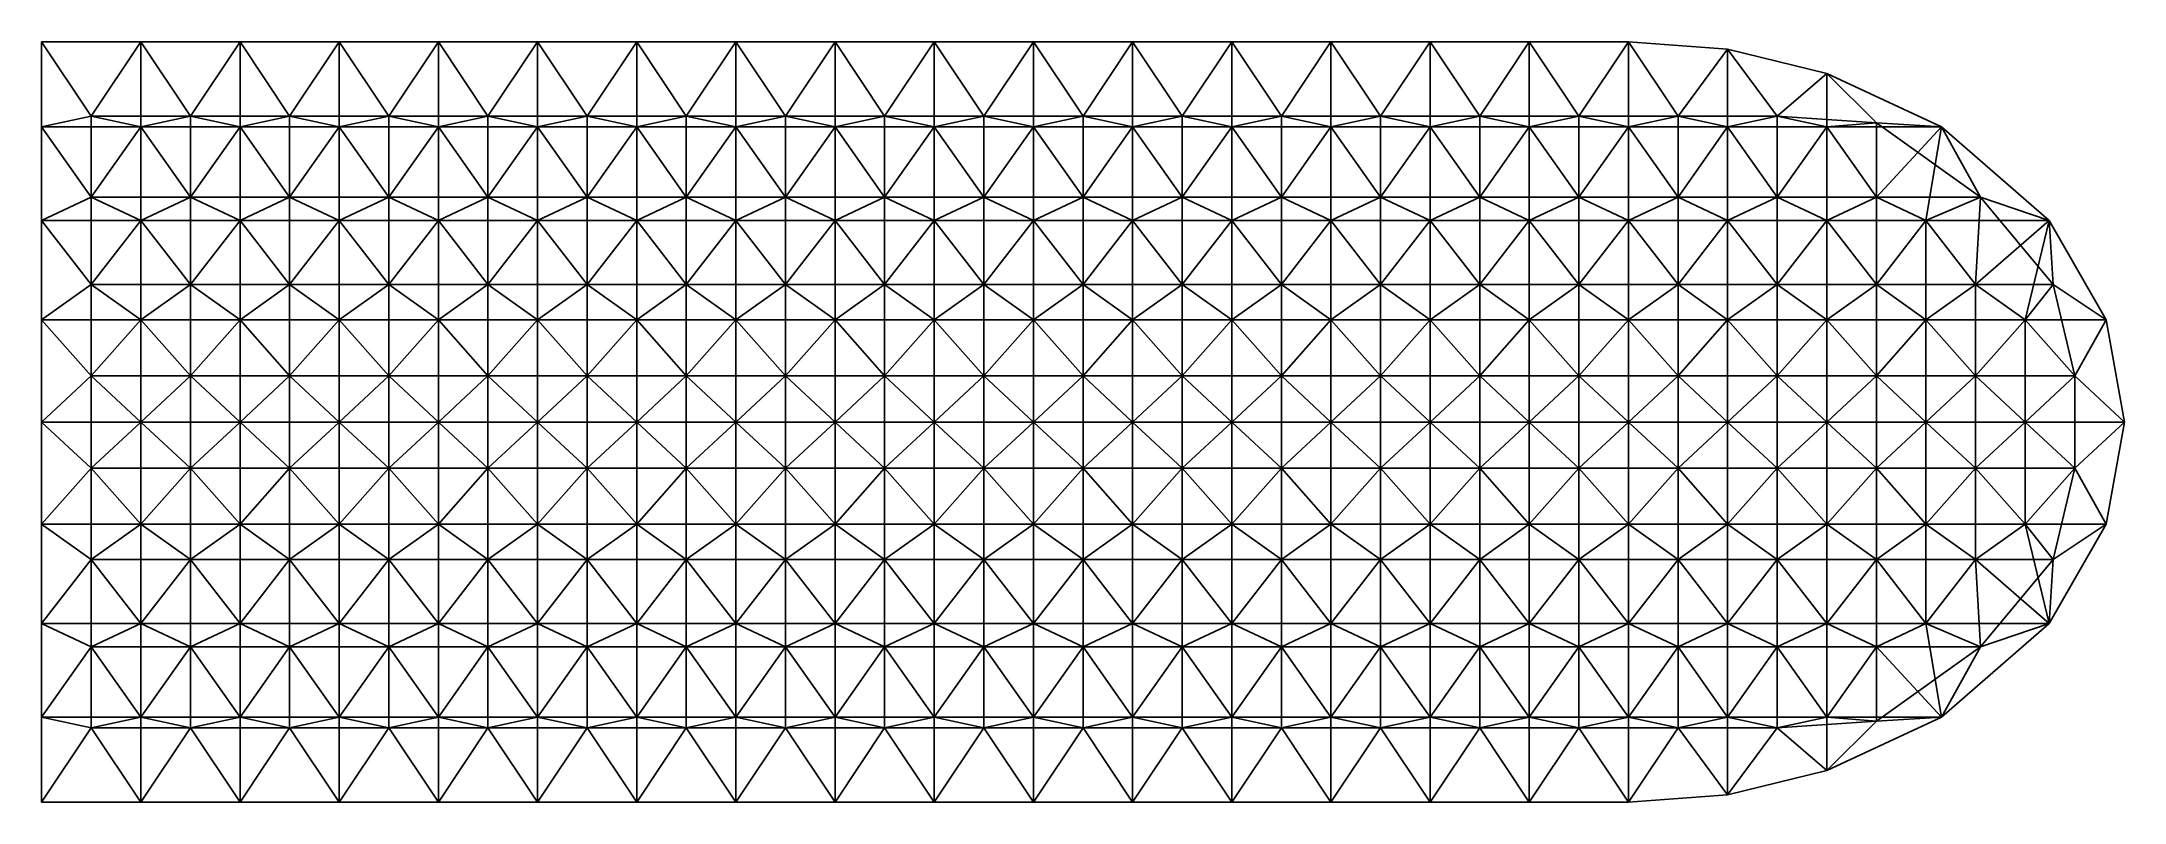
# Model space of a CAD drawing. Extents: x 0 to 63, y 0 to 23.
import ezdxf

# ---------------------------------------------------------------- set-up
doc = ezdxf.new("R2010")
doc.units = 0
doc.layers.get('0').update_dxf_attribs({"linetype": 'CONTINUOUS'})

msp = doc.modelspace()

# ---------------------------------------------------------------- linework, layer by layer
at = {"color": 7}
for p, q in [((0, 20.42, 1.71), (0, 23)), ((0, 23), (3, 23)), ((1.5, 20.75, -0.59), (0, 23)), ((1.5, 20.75, -0.59), (3, 23)), ((3, 20.42, 1.71), (3, 23)), ((3, 23), (6, 23)), ((4.5, 20.75, -0.59), (3, 23)), ((4.5, 20.75, -0.59), (6, 23)), ((6, 20.42, 1.71), (6, 23)), ((6, 23), (9, 23)), ((7.5, 20.75, -0.59), (6, 23)), ((7.5, 20.75, -0.59), (9, 23)), ((9, 20.42, 1.71), (9, 23)), ((9, 23), (12, 23)), ((10.5, 20.75, -0.59), (9, 23)), ((10.5, 20.75, -0.59), (12, 23)), ((12, 20.42, 1.71), (12, 23)), ((12, 23), (15, 23)), ((13.5, 20.75, -0.59), (12, 23)), ((13.5, 20.75, -0.59), (15, 23)), ((15, 20.42, 1.71), (15, 23)), ((15, 23), (18, 23)), ((16.5, 20.75, -0.59), (15, 23)), ((16.5, 20.75, -0.59), (18, 23)), ((18, 20.42, 1.71), (18, 23)), ((18, 23), (21, 23)), ((19.5, 20.75, -0.59), (18, 23)), ((19.5, 20.75, -0.59), (21, 23)), ((21, 20.42, 1.71), (21, 23)), ((21, 23), (24, 23)), ((22.5, 20.75, -0.59), (21, 23)), ((22.5, 20.75, -0.59), (24, 23)), ((24, 20.42, 1.71), (24, 23)), ((24, 23), (27, 23)), ((25.5, 20.75, -0.59), (24, 23)), ((25.5, 20.75, -0.59), (27, 23)), ((27, 20.42, 1.71), (27, 23)), ((27, 23), (30, 23)), ((28.5, 20.75, -0.59), (27, 23)), ((28.5, 20.75, -0.59), (30, 23)), ((30, 20.42, 1.71), (30, 23)), ((30, 23), (33, 23)), ((31.5, 20.75, -0.59), (30, 23)), ((31.5, 20.75, -0.59), (33, 23)), ((33, 20.42, 1.71), (33, 23)), ((33, 23), (36, 23)), ((34.5, 20.75, -0.59), (33, 23)), ((34.5, 20.75, -0.59), (36, 23)), ((36, 20.42, 1.71), (36, 23)), ((36, 23), (39, 23)), ((37.5, 20.75, -0.59), (36, 23)), ((37.5, 20.75, -0.59), (39, 23)), ((39, 20.42, 1.71), (39, 23)), ((39, 23), (42, 23)), ((40.5, 20.75, -0.59), (39, 23)), ((40.5, 20.75, -0.59), (42, 23)), ((42, 20.42, 1.71), (42, 23)), ((42, 23), (45, 23)), ((43.5, 20.75, -0.59), (42, 23)), ((43.5, 20.75, -0.59), (45, 23)), ((45, 20.42, 1.71), (45, 23)), ((45, 23), (48, 23)), ((46.5, 20.75, -0.59), (45, 23)), ((46.5, 20.75, -0.59), (48, 23)), ((48, 20.42, 1.71), (48, 23)), ((48, 23), (51, 22.77)), ((49.5, 20.75, -0.59), (48, 23)), ((49.5, 20.75, -0.59), (51, 22.77)), ((51, 20.42, 1.71), (51, 22.77)), ((51, 22.77), (54, 22.04)), ((52.5, 20.75, -0.59), (51, 22.77)), ((52.5, 20.75, -0.59), (54, 22.04)), ((54, 20.42, 1.71), (54, 22.04)), ((54, 22.04), (57.47, 20.42, 1.71)), ((55.5, 20.55, -0.59), (54, 22.04)), ((0, 20.42, 1.71), (1.5, 20.75, -0.59)), ((0, 17.59, 2.97), (0, 20.42, 1.71)), ((0, 20.42, 1.71), (3, 20.42, 1.71)), ((1.5, 18.3, 0.76), (0, 20.42, 1.71)), ((1.5, 18.3, 0.76), (1.5, 20.75, -0.59)), ((1.5, 20.75, -0.59), (4.5, 20.75, -0.59)), ((1.5, 20.75, -0.59), (3, 20.42, 1.71)), ((1.5, 18.3, 0.76), (3, 20.42, 1.71)), ((3, 20.42, 1.71), (4.5, 20.75, -0.59)), ((3, 17.59, 2.97), (3, 20.42, 1.71)), ((3, 20.42, 1.71), (6, 20.42, 1.71)), ((4.5, 18.3, 0.76), (3, 20.42, 1.71)), ((4.5, 18.3, 0.76), (4.5, 20.75, -0.59)), ((4.5, 20.75, -0.59), (7.5, 20.75, -0.59)), ((4.5, 20.75, -0.59), (6, 20.42, 1.71)), ((4.5, 18.3, 0.76), (6, 20.42, 1.71)), ((6, 20.42, 1.71), (7.5, 20.75, -0.59)), ((6, 17.59, 2.97), (6, 20.42, 1.71)), ((6, 20.42, 1.71), (9, 20.42, 1.71)), ((7.5, 18.3, 0.76), (6, 20.42, 1.71)), ((7.5, 18.3, 0.76), (7.5, 20.75, -0.59)), ((7.5, 20.75, -0.59), (10.5, 20.75, -0.59)), ((7.5, 20.75, -0.59), (9, 20.42, 1.71)), ((7.5, 18.3, 0.76), (9, 20.42, 1.71)), ((9, 20.42, 1.71), (10.5, 20.75, -0.59)), ((9, 17.59, 2.97), (9, 20.42, 1.71)), ((9, 20.42, 1.71), (12, 20.42, 1.71)), ((10.5, 18.3, 0.76), (9, 20.42, 1.71)), ((10.5, 18.3, 0.76), (10.5, 20.75, -0.59)), ((10.5, 20.75, -0.59), (13.5, 20.75, -0.59)), ((10.5, 20.75, -0.59), (12, 20.42, 1.71)), ((10.5, 18.3, 0.76), (12, 20.42, 1.71)), ((12, 20.42, 1.71), (13.5, 20.75, -0.59)), ((12, 17.59, 2.97), (12, 20.42, 1.71)), ((12, 20.42, 1.71), (15, 20.42, 1.71)), ((13.5, 18.3, 0.76), (12, 20.42, 1.71)), ((13.5, 18.3, 0.76), (13.5, 20.75, -0.59)), ((13.5, 20.75, -0.59), (16.5, 20.75, -0.59)), ((13.5, 20.75, -0.59), (15, 20.42, 1.71)), ((13.5, 18.3, 0.76), (15, 20.42, 1.71)), ((15, 20.42, 1.71), (16.5, 20.75, -0.59)), ((15, 17.59, 2.97), (15, 20.42, 1.71)), ((15, 20.42, 1.71), (18, 20.42, 1.71)), ((16.5, 18.3, 0.76), (15, 20.42, 1.71)), ((16.5, 18.3, 0.76), (16.5, 20.75, -0.59)), ((16.5, 20.75, -0.59), (19.5, 20.75, -0.59)), ((16.5, 20.75, -0.59), (18, 20.42, 1.71)), ((16.5, 18.3, 0.76), (18, 20.42, 1.71)), ((18, 20.42, 1.71), (19.5, 20.75, -0.59)), ((18, 17.59, 2.97), (18, 20.42, 1.71)), ((18, 20.42, 1.71), (21, 20.42, 1.71)), ((19.5, 18.3, 0.76), (18, 20.42, 1.71)), ((19.5, 18.3, 0.76), (19.5, 20.75, -0.59)), ((19.5, 20.75, -0.59), (22.5, 20.75, -0.59)), ((19.5, 20.75, -0.59), (21, 20.42, 1.71)), ((19.5, 18.3, 0.76), (21, 20.42, 1.71)), ((21, 20.42, 1.71), (22.5, 20.75, -0.59)), ((21, 17.59, 2.97), (21, 20.42, 1.71)), ((21, 20.42, 1.71), (24, 20.42, 1.71)), ((22.5, 18.3, 0.76), (21, 20.42, 1.71)), ((22.5, 18.3, 0.76), (22.5, 20.75, -0.59)), ((22.5, 20.75, -0.59), (25.5, 20.75, -0.59)), ((22.5, 20.75, -0.59), (24, 20.42, 1.71)), ((22.5, 18.3, 0.76), (24, 20.42, 1.71)), ((24, 20.42, 1.71), (25.5, 20.75, -0.59)), ((24, 17.59, 2.97), (24, 20.42, 1.71)), ((24, 20.42, 1.71), (27, 20.42, 1.71)), ((25.5, 18.3, 0.76), (24, 20.42, 1.71)), ((25.5, 18.3, 0.76), (25.5, 20.75, -0.59)), ((25.5, 20.75, -0.59), (28.5, 20.75, -0.59)), ((25.5, 20.75, -0.59), (27, 20.42, 1.71)), ((25.5, 18.3, 0.76), (27, 20.42, 1.71)), ((27, 20.42, 1.71), (28.5, 20.75, -0.59)), ((27, 17.59, 2.97), (27, 20.42, 1.71)), ((27, 20.42, 1.71), (30, 20.42, 1.71)), ((28.5, 18.3, 0.76), (27, 20.42, 1.71)), ((28.5, 18.3, 0.76), (28.5, 20.75, -0.59)), ((28.5, 20.75, -0.59), (31.5, 20.75, -0.59)), ((28.5, 20.75, -0.59), (30, 20.42, 1.71)), ((28.5, 18.3, 0.76), (30, 20.42, 1.71)), ((30, 20.42, 1.71), (31.5, 20.75, -0.59)), ((30, 17.59, 2.97), (30, 20.42, 1.71)), ((30, 20.42, 1.71), (33, 20.42, 1.71)), ((31.5, 18.3, 0.76), (30, 20.42, 1.71)), ((31.5, 18.3, 0.76), (31.5, 20.75, -0.59)), ((31.5, 20.75, -0.59), (34.5, 20.75, -0.59)), ((31.5, 20.75, -0.59), (33, 20.42, 1.71)), ((31.5, 18.3, 0.76), (33, 20.42, 1.71)), ((33, 20.42, 1.71), (34.5, 20.75, -0.59)), ((33, 17.59, 2.97), (33, 20.42, 1.71)), ((33, 20.42, 1.71), (36, 20.42, 1.71)), ((34.5, 18.3, 0.76), (33, 20.42, 1.71)), ((34.5, 18.3, 0.76), (34.5, 20.75, -0.59)), ((34.5, 20.75, -0.59), (37.5, 20.75, -0.59)), ((34.5, 20.75, -0.59), (36, 20.42, 1.71)), ((34.5, 18.3, 0.76), (36, 20.42, 1.71)), ((36, 20.42, 1.71), (37.5, 20.75, -0.59)), ((36, 17.59, 2.97), (36, 20.42, 1.71)), ((36, 20.42, 1.71), (39, 20.42, 1.71)), ((37.5, 18.3, 0.76), (36, 20.42, 1.71)), ((37.5, 18.3, 0.76), (37.5, 20.75, -0.59)), ((37.5, 20.75, -0.59), (40.5, 20.75, -0.59)), ((37.5, 20.75, -0.59), (39, 20.42, 1.71)), ((37.5, 18.3, 0.76), (39, 20.42, 1.71)), ((39, 20.42, 1.71), (40.5, 20.75, -0.59)), ((39, 17.59, 2.97), (39, 20.42, 1.71)), ((39, 20.42, 1.71), (42, 20.42, 1.71)), ((40.5, 18.3, 0.76), (39, 20.42, 1.71)), ((40.5, 18.3, 0.76), (40.5, 20.75, -0.59)), ((40.5, 20.75, -0.59), (43.5, 20.75, -0.59)), ((40.5, 20.75, -0.59), (42, 20.42, 1.71)), ((40.5, 18.3, 0.76), (42, 20.42, 1.71)), ((42, 20.42, 1.71), (43.5, 20.75, -0.59)), ((42, 17.59, 2.97), (42, 20.42, 1.71)), ((42, 20.42, 1.71), (45, 20.42, 1.71)), ((43.5, 18.3, 0.76), (42, 20.42, 1.71)), ((43.5, 18.3, 0.76), (43.5, 20.75, -0.59)), ((43.5, 20.75, -0.59), (46.5, 20.75, -0.59)), ((43.5, 20.75, -0.59), (45, 20.42, 1.71)), ((43.5, 18.3, 0.76), (45, 20.42, 1.71)), ((45, 20.42, 1.71), (46.5, 20.75, -0.59)), ((45, 17.59, 2.97), (45, 20.42, 1.71)), ((45, 20.42, 1.71), (48, 20.42, 1.71)), ((46.5, 18.3, 0.76), (45, 20.42, 1.71)), ((46.5, 18.3, 0.76), (46.5, 20.75, -0.59)), ((46.5, 20.75, -0.59), (49.5, 20.75, -0.59)), ((46.5, 20.75, -0.59), (48, 20.42, 1.71)), ((46.5, 18.3, 0.76), (48, 20.42, 1.71)), ((48, 20.42, 1.71), (49.5, 20.75, -0.59)), ((48, 17.59, 2.97), (48, 20.42, 1.71)), ((48, 20.42, 1.71), (51, 20.42, 1.71)), ((49.5, 18.3, 0.76), (48, 20.42, 1.71)), ((49.5, 18.3, 0.76), (49.5, 20.75, -0.59)), ((49.5, 20.75, -0.59), (52.5, 20.75, -0.59)), ((49.5, 20.75, -0.59), (51, 20.42, 1.71)), ((49.5, 18.3, 0.76), (51, 20.42, 1.71)), ((51, 20.42, 1.71), (52.5, 20.75, -0.59)), ((51, 17.59, 2.97), (51, 20.42, 1.71)), ((51, 20.42, 1.71), (54, 20.42, 1.71)), ((52.5, 18.3, 0.76), (51, 20.42, 1.71)), ((52.5, 18.3, 0.76), (52.5, 20.75, -0.59)), ((52.5, 20.75, -0.59), (55.5, 20.55, -0.59)), ((52.5, 20.75, -0.59), (54, 20.42, 1.71)), ((52.5, 18.3, 0.76), (54, 20.42, 1.71)), ((54, 20.42, 1.71), (55.5, 20.55, -0.59)), ((54, 17.59, 2.97), (54, 20.42, 1.71)), ((54, 20.42, 1.71), (57.47, 20.42, 1.71)), ((55.5, 18.3, 0.76), (54, 20.42, 1.71)), ((55.5, 18.3, 0.76), (55.5, 20.55, -0.59)), ((55.5, 20.55, -0.59), (58.65, 18.3, 0.76)), ((55.5, 20.55, -0.59), (57.47, 20.42, 1.71)), ((55.5, 18.3, 0.76), (57.47, 20.42, 1.71)), ((57, 17.59, 2.97), (57.47, 20.42, 1.71)), ((57.47, 20.42, 1.71), (60.73, 17.59, 2.97)), ((58.65, 18.3, 0.76), (57.47, 20.42, 1.71)), ((0, 17.59, 2.97), (1.5, 18.3, 0.76)), ((1.5, 15.66, 1.68), (1.5, 18.3, 0.76)), ((1.5, 18.3, 0.76), (4.5, 18.3, 0.76)), ((1.5, 18.3, 0.76), (3, 17.59, 2.97)), ((3, 17.59, 2.97), (4.5, 18.3, 0.76)), ((4.5, 15.66, 1.68), (4.5, 18.3, 0.76)), ((4.5, 18.3, 0.76), (7.5, 18.3, 0.76)), ((4.5, 18.3, 0.76), (6, 17.59, 2.97)), ((6, 17.59, 2.97), (7.5, 18.3, 0.76)), ((7.5, 15.66, 1.68), (7.5, 18.3, 0.76)), ((7.5, 18.3, 0.76), (10.5, 18.3, 0.76)), ((7.5, 18.3, 0.76), (9, 17.59, 2.97)), ((9, 17.59, 2.97), (10.5, 18.3, 0.76)), ((10.5, 15.66, 1.68), (10.5, 18.3, 0.76)), ((10.5, 18.3, 0.76), (13.5, 18.3, 0.76)), ((10.5, 18.3, 0.76), (12, 17.59, 2.97)), ((12, 17.59, 2.97), (13.5, 18.3, 0.76)), ((13.5, 15.66, 1.68), (13.5, 18.3, 0.76)), ((13.5, 18.3, 0.76), (16.5, 18.3, 0.76)), ((13.5, 18.3, 0.76), (15, 17.59, 2.97)), ((15, 17.59, 2.97), (16.5, 18.3, 0.76)), ((16.5, 15.66, 1.68), (16.5, 18.3, 0.76)), ((16.5, 18.3, 0.76), (19.5, 18.3, 0.76)), ((16.5, 18.3, 0.76), (18, 17.59, 2.97)), ((18, 17.59, 2.97), (19.5, 18.3, 0.76)), ((19.5, 15.66, 1.68), (19.5, 18.3, 0.76)), ((19.5, 18.3, 0.76), (22.5, 18.3, 0.76)), ((19.5, 18.3, 0.76), (21, 17.59, 2.97)), ((21, 17.59, 2.97), (22.5, 18.3, 0.76)), ((22.5, 15.66, 1.68), (22.5, 18.3, 0.76)), ((22.5, 18.3, 0.76), (25.5, 18.3, 0.76)), ((22.5, 18.3, 0.76), (24, 17.59, 2.97)), ((24, 17.59, 2.97), (25.5, 18.3, 0.76)), ((25.5, 15.66, 1.68), (25.5, 18.3, 0.76)), ((25.5, 18.3, 0.76), (28.5, 18.3, 0.76)), ((25.5, 18.3, 0.76), (27, 17.59, 2.97)), ((27, 17.59, 2.97), (28.5, 18.3, 0.76)), ((28.5, 15.66, 1.68), (28.5, 18.3, 0.76)), ((28.5, 18.3, 0.76), (31.5, 18.3, 0.76)), ((28.5, 18.3, 0.76), (30, 17.59, 2.97)), ((30, 17.59, 2.97), (31.5, 18.3, 0.76)), ((31.5, 15.66, 1.68), (31.5, 18.3, 0.76)), ((31.5, 18.3, 0.76), (34.5, 18.3, 0.76)), ((31.5, 18.3, 0.76), (33, 17.59, 2.97)), ((33, 17.59, 2.97), (34.5, 18.3, 0.76)), ((34.5, 15.66, 1.68), (34.5, 18.3, 0.76)), ((34.5, 18.3, 0.76), (37.5, 18.3, 0.76)), ((34.5, 18.3, 0.76), (36, 17.59, 2.97)), ((36, 17.59, 2.97), (37.5, 18.3, 0.76)), ((37.5, 15.66, 1.68), (37.5, 18.3, 0.76)), ((37.5, 18.3, 0.76), (40.5, 18.3, 0.76)), ((37.5, 18.3, 0.76), (39, 17.59, 2.97)), ((39, 17.59, 2.97), (40.5, 18.3, 0.76)), ((40.5, 15.66, 1.68), (40.5, 18.3, 0.76)), ((40.5, 18.3, 0.76), (43.5, 18.3, 0.76)), ((40.5, 18.3, 0.76), (42, 17.59, 2.97)), ((42, 17.59, 2.97), (43.5, 18.3, 0.76)), ((43.5, 15.66, 1.68), (43.5, 18.3, 0.76)), ((43.5, 18.3, 0.76), (46.5, 18.3, 0.76)), ((43.5, 18.3, 0.76), (45, 17.59, 2.97)), ((45, 17.59, 2.97), (46.5, 18.3, 0.76)), ((46.5, 15.66, 1.68), (46.5, 18.3, 0.76)), ((46.5, 18.3, 0.76), (49.5, 18.3, 0.76)), ((46.5, 18.3, 0.76), (48, 17.59, 2.97)), ((48, 17.59, 2.97), (49.5, 18.3, 0.76)), ((49.5, 15.66, 1.68), (49.5, 18.3, 0.76)), ((49.5, 18.3, 0.76), (52.5, 18.3, 0.76)), ((49.5, 18.3, 0.76), (51, 17.59, 2.97)), ((51, 17.59, 2.97), (52.5, 18.3, 0.76)), ((52.5, 15.66, 1.68), (52.5, 18.3, 0.76)), ((52.5, 18.3, 0.76), (55.5, 18.3, 0.76)), ((52.5, 18.3, 0.76), (54, 17.59, 2.97)), ((54, 17.59, 2.97), (55.5, 18.3, 0.76)), ((55.5, 15.66, 1.68), (55.5, 18.3, 0.76)), ((55.5, 18.3, 0.76), (58.65, 18.3, 0.76)), ((55.5, 18.3, 0.76), (57, 17.59, 2.97)), ((57, 17.59, 2.97), (58.65, 18.3, 0.76)), ((58.5, 15.66, 1.68), (58.65, 18.3, 0.76)), ((58.65, 18.3, 0.76), (60.85, 15.66, 1.68)), ((58.65, 18.3, 0.76), (60.73, 17.59, 2.97)), ((0, 14.59, 3.74), (0, 17.59, 2.97)), ((0, 17.59, 2.97), (3, 17.59, 2.97)), ((1.5, 15.66, 1.68), (0, 17.59, 2.97)), ((1.5, 15.66, 1.68), (3, 17.59, 2.97)), ((3, 14.59, 3.74), (3, 17.59, 2.97)), ((3, 17.59, 2.97), (6, 17.59, 2.97)), ((4.5, 15.66, 1.68), (3, 17.59, 2.97)), ((4.5, 15.66, 1.68), (6, 17.59, 2.97)), ((6, 14.59, 3.74), (6, 17.59, 2.97)), ((6, 17.59, 2.97), (9, 17.59, 2.97)), ((7.5, 15.66, 1.68), (6, 17.59, 2.97)), ((7.5, 15.66, 1.68), (9, 17.59, 2.97)), ((9, 14.59, 3.74), (9, 17.59, 2.97)), ((9, 17.59, 2.97), (12, 17.59, 2.97)), ((10.5, 15.66, 1.68), (9, 17.59, 2.97)), ((10.5, 15.66, 1.68), (12, 17.59, 2.97)), ((12, 14.59, 3.74), (12, 17.59, 2.97)), ((12, 17.59, 2.97), (15, 17.59, 2.97)), ((13.5, 15.66, 1.68), (12, 17.59, 2.97)), ((13.5, 15.66, 1.68), (15, 17.59, 2.97)), ((15, 14.59, 3.74), (15, 17.59, 2.97)), ((15, 17.59, 2.97), (18, 17.59, 2.97)), ((16.5, 15.66, 1.68), (15, 17.59, 2.97)), ((16.5, 15.66, 1.68), (18, 17.59, 2.97)), ((18, 14.59, 3.74), (18, 17.59, 2.97)), ((18, 17.59, 2.97), (21, 17.59, 2.97)), ((19.5, 15.66, 1.68), (18, 17.59, 2.97)), ((19.5, 15.66, 1.68), (21, 17.59, 2.97)), ((21, 14.59, 3.74), (21, 17.59, 2.97)), ((21, 17.59, 2.97), (24, 17.59, 2.97)), ((22.5, 15.66, 1.68), (21, 17.59, 2.97)), ((22.5, 15.66, 1.68), (24, 17.59, 2.97)), ((24, 14.59, 3.74), (24, 17.59, 2.97)), ((24, 17.59, 2.97), (27, 17.59, 2.97)), ((25.5, 15.66, 1.68), (24, 17.59, 2.97)), ((25.5, 15.66, 1.68), (27, 17.59, 2.97)), ((27, 14.59, 3.74), (27, 17.59, 2.97)), ((27, 17.59, 2.97), (30, 17.59, 2.97)), ((28.5, 15.66, 1.68), (27, 17.59, 2.97)), ((28.5, 15.66, 1.68), (30, 17.59, 2.97)), ((30, 14.59, 3.74), (30, 17.59, 2.97)), ((30, 17.59, 2.97), (33, 17.59, 2.97)), ((31.5, 15.66, 1.68), (30, 17.59, 2.97)), ((31.5, 15.66, 1.68), (33, 17.59, 2.97)), ((33, 14.59, 3.74), (33, 17.59, 2.97)), ((33, 17.59, 2.97), (36, 17.59, 2.97)), ((34.5, 15.66, 1.68), (33, 17.59, 2.97)), ((34.5, 15.66, 1.68), (36, 17.59, 2.97)), ((36, 14.59, 3.74), (36, 17.59, 2.97)), ((36, 17.59, 2.97), (39, 17.59, 2.97)), ((37.5, 15.66, 1.68), (36, 17.59, 2.97)), ((37.5, 15.66, 1.68), (39, 17.59, 2.97)), ((39, 14.59, 3.74), (39, 17.59, 2.97)), ((39, 17.59, 2.97), (42, 17.59, 2.97)), ((40.5, 15.66, 1.68), (39, 17.59, 2.97)), ((40.5, 15.66, 1.68), (42, 17.59, 2.97)), ((42, 14.59, 3.74), (42, 17.59, 2.97)), ((42, 17.59, 2.97), (45, 17.59, 2.97)), ((43.5, 15.66, 1.68), (42, 17.59, 2.97)), ((43.5, 15.66, 1.68), (45, 17.59, 2.97)), ((45, 14.59, 3.74), (45, 17.59, 2.97)), ((45, 17.59, 2.97), (48, 17.59, 2.97)), ((46.5, 15.66, 1.68), (45, 17.59, 2.97)), ((46.5, 15.66, 1.68), (48, 17.59, 2.97)), ((48, 14.59, 3.74), (48, 17.59, 2.97)), ((48, 17.59, 2.97), (51, 17.59, 2.97)), ((49.5, 15.66, 1.68), (48, 17.59, 2.97)), ((49.5, 15.66, 1.68), (51, 17.59, 2.97)), ((51, 14.59, 3.74), (51, 17.59, 2.97)), ((51, 17.59, 2.97), (54, 17.59, 2.97)), ((52.5, 15.66, 1.68), (51, 17.59, 2.97)), ((52.5, 15.66, 1.68), (54, 17.59, 2.97)), ((54, 14.59, 3.74), (54, 17.59, 2.97)), ((54, 17.59, 2.97), (57, 17.59, 2.97)), ((55.5, 15.66, 1.68), (54, 17.59, 2.97)), ((55.5, 15.66, 1.68), (57, 17.59, 2.97)), ((57, 14.59, 3.74), (57, 17.59, 2.97)), ((57, 17.59, 2.97), (60.73, 17.59, 2.97)), ((58.5, 15.66, 1.68), (57, 17.59, 2.97)), ((58.5, 15.66, 1.68), (60.73, 17.59, 2.97)), ((60, 14.59, 3.74), (60.73, 17.59, 2.97)), ((60.73, 17.59, 2.97), (62.45, 14.59, 3.74)), ((60.85, 15.66, 1.68), (60.73, 17.59, 2.97)), ((0, 14.59, 3.74), (1.5, 15.66, 1.68)), ((1.5, 12.9, 2.14), (1.5, 15.66, 1.68)), ((1.5, 15.66, 1.68), (4.5, 15.66, 1.68)), ((1.5, 15.66, 1.68), (3, 14.59, 3.74)), ((3, 14.59, 3.74), (4.5, 15.66, 1.68)), ((4.5, 12.9, 2.14), (4.5, 15.66, 1.68)), ((4.5, 15.66, 1.68), (7.5, 15.66, 1.68)), ((4.5, 15.66, 1.68), (6, 14.59, 3.74)), ((6, 14.59, 3.74), (7.5, 15.66, 1.68)), ((7.5, 12.9, 2.14), (7.5, 15.66, 1.68)), ((7.5, 15.66, 1.68), (10.5, 15.66, 1.68)), ((7.5, 15.66, 1.68), (9, 14.59, 3.74)), ((9, 14.59, 3.74), (10.5, 15.66, 1.68)), ((10.5, 12.9, 2.14), (10.5, 15.66, 1.68)), ((10.5, 15.66, 1.68), (13.5, 15.66, 1.68)), ((10.5, 15.66, 1.68), (12, 14.59, 3.74)), ((12, 14.59, 3.74), (13.5, 15.66, 1.68)), ((13.5, 12.9, 2.14), (13.5, 15.66, 1.68)), ((13.5, 15.66, 1.68), (16.5, 15.66, 1.68)), ((13.5, 15.66, 1.68), (15, 14.59, 3.74)), ((15, 14.59, 3.74), (16.5, 15.66, 1.68)), ((16.5, 12.9, 2.14), (16.5, 15.66, 1.68)), ((16.5, 15.66, 1.68), (19.5, 15.66, 1.68)), ((16.5, 15.66, 1.68), (18, 14.59, 3.74)), ((18, 14.59, 3.74), (19.5, 15.66, 1.68)), ((19.5, 12.9, 2.14), (19.5, 15.66, 1.68)), ((19.5, 15.66, 1.68), (22.5, 15.66, 1.68)), ((19.5, 15.66, 1.68), (21, 14.59, 3.74)), ((21, 14.59, 3.74), (22.5, 15.66, 1.68)), ((22.5, 12.9, 2.14), (22.5, 15.66, 1.68)), ((22.5, 15.66, 1.68), (25.5, 15.66, 1.68)), ((22.5, 15.66, 1.68), (24, 14.59, 3.74)), ((24, 14.59, 3.74), (25.5, 15.66, 1.68)), ((25.5, 12.9, 2.14), (25.5, 15.66, 1.68)), ((25.5, 15.66, 1.68), (28.5, 15.66, 1.68)), ((25.5, 15.66, 1.68), (27, 14.59, 3.74)), ((27, 14.59, 3.74), (28.5, 15.66, 1.68)), ((28.5, 12.9, 2.14), (28.5, 15.66, 1.68)), ((28.5, 15.66, 1.68), (31.5, 15.66, 1.68)), ((28.5, 15.66, 1.68), (30, 14.59, 3.74)), ((30, 14.59, 3.74), (31.5, 15.66, 1.68)), ((31.5, 12.9, 2.14), (31.5, 15.66, 1.68)), ((31.5, 15.66, 1.68), (34.5, 15.66, 1.68)), ((31.5, 15.66, 1.68), (33, 14.59, 3.74)), ((33, 14.59, 3.74), (34.5, 15.66, 1.68)), ((34.5, 12.9, 2.14), (34.5, 15.66, 1.68)), ((34.5, 15.66, 1.68), (37.5, 15.66, 1.68)), ((34.5, 15.66, 1.68), (36, 14.59, 3.74)), ((36, 14.59, 3.74), (37.5, 15.66, 1.68)), ((37.5, 12.9, 2.14), (37.5, 15.66, 1.68)), ((37.5, 15.66, 1.68), (40.5, 15.66, 1.68)), ((37.5, 15.66, 1.68), (39, 14.59, 3.74)), ((39, 14.59, 3.74), (40.5, 15.66, 1.68)), ((40.5, 12.9, 2.14), (40.5, 15.66, 1.68)), ((40.5, 15.66, 1.68), (43.5, 15.66, 1.68)), ((40.5, 15.66, 1.68), (42, 14.59, 3.74)), ((42, 14.59, 3.74), (43.5, 15.66, 1.68)), ((43.5, 12.9, 2.14), (43.5, 15.66, 1.68)), ((43.5, 15.66, 1.68), (46.5, 15.66, 1.68)), ((43.5, 15.66, 1.68), (45, 14.59, 3.74)), ((45, 14.59, 3.74), (46.5, 15.66, 1.68)), ((46.5, 12.9, 2.14), (46.5, 15.66, 1.68)), ((46.5, 15.66, 1.68), (49.5, 15.66, 1.68)), ((46.5, 15.66, 1.68), (48, 14.59, 3.74)), ((48, 14.59, 3.74), (49.5, 15.66, 1.68)), ((49.5, 12.9, 2.14), (49.5, 15.66, 1.68)), ((49.5, 15.66, 1.68), (52.5, 15.66, 1.68)), ((49.5, 15.66, 1.68), (51, 14.59, 3.74)), ((51, 14.59, 3.74), (52.5, 15.66, 1.68)), ((52.5, 12.9, 2.14), (52.5, 15.66, 1.68)), ((52.5, 15.66, 1.68), (55.5, 15.66, 1.68)), ((52.5, 15.66, 1.68), (54, 14.59, 3.74)), ((54, 14.59, 3.74), (55.5, 15.66, 1.68)), ((55.5, 12.9, 2.14), (55.5, 15.66, 1.68)), ((55.5, 15.66, 1.68), (58.5, 15.66, 1.68)), ((55.5, 15.66, 1.68), (57, 14.59, 3.74)), ((57, 14.59, 3.74), (58.5, 15.66, 1.68)), ((58.5, 12.9, 2.14), (58.5, 15.66, 1.68)), ((58.5, 15.66, 1.68), (60.85, 15.66, 1.68)), ((58.5, 15.66, 1.68), (60, 14.59, 3.74)), ((60, 14.59, 3.74), (60.85, 15.66, 1.68)), ((61.5, 12.9, 2.14), (60.85, 15.66, 1.68)), ((60.85, 15.66, 1.68), (62.45, 14.59, 3.74)), ((0, 11.5, 4), (0, 14.59, 3.74)), ((0, 14.59, 3.74), (3, 14.59, 3.74)), ((1.5, 12.9, 2.14), (0, 14.59, 3.74)), ((1.5, 12.9, 2.14), (3, 14.59, 3.74)), ((3, 11.5, 4), (3, 14.59, 3.74)), ((3, 14.59, 3.74), (6, 14.59, 3.74)), ((4.5, 12.9, 2.14), (3, 14.59, 3.74)), ((4.5, 12.9, 2.14), (6, 14.59, 3.74)), ((6, 11.5, 4), (6, 14.59, 3.74)), ((6, 14.59, 3.74), (9, 14.59, 3.74)), ((7.5, 12.9, 2.14), (6, 14.59, 3.74)), ((7.5, 12.9, 2.14), (9, 14.59, 3.74)), ((9, 11.5, 4), (9, 14.59, 3.74)), ((9, 14.59, 3.74), (12, 14.59, 3.74)), ((10.5, 12.9, 2.14), (9, 14.59, 3.74)), ((10.5, 12.9, 2.14), (12, 14.59, 3.74)), ((12, 11.5, 4), (12, 14.59, 3.74)), ((12, 14.59, 3.74), (15, 14.59, 3.74)), ((13.5, 12.9, 2.14), (12, 14.59, 3.74)), ((13.5, 12.9, 2.14), (15, 14.59, 3.74)), ((15, 11.5, 4), (15, 14.59, 3.74)), ((15, 14.59, 3.74), (18, 14.59, 3.74)), ((16.5, 12.9, 2.14), (15, 14.59, 3.74)), ((16.5, 12.9, 2.14), (18, 14.59, 3.74)), ((18, 11.5, 4), (18, 14.59, 3.74)), ((18, 14.59, 3.74), (21, 14.59, 3.74)), ((19.5, 12.9, 2.14), (18, 14.59, 3.74)), ((19.5, 12.9, 2.14), (21, 14.59, 3.74)), ((21, 11.5, 4), (21, 14.59, 3.74)), ((21, 14.59, 3.74), (24, 14.59, 3.74)), ((22.5, 12.9, 2.14), (21, 14.59, 3.74)), ((22.5, 12.9, 2.14), (24, 14.59, 3.74)), ((24, 11.5, 4), (24, 14.59, 3.74)), ((24, 14.59, 3.74), (27, 14.59, 3.74)), ((25.5, 12.9, 2.14), (24, 14.59, 3.74)), ((25.5, 12.9, 2.14), (27, 14.59, 3.74)), ((27, 11.5, 4), (27, 14.59, 3.74)), ((27, 14.59, 3.74), (30, 14.59, 3.74)), ((28.5, 12.9, 2.14), (27, 14.59, 3.74)), ((28.5, 12.9, 2.14), (30, 14.59, 3.74)), ((30, 11.5, 4), (30, 14.59, 3.74)), ((30, 14.59, 3.74), (33, 14.59, 3.74)), ((31.5, 12.9, 2.14), (30, 14.59, 3.74)), ((31.5, 12.9, 2.14), (33, 14.59, 3.74)), ((33, 11.5, 4), (33, 14.59, 3.74)), ((33, 14.59, 3.74), (36, 14.59, 3.74)), ((34.5, 12.9, 2.14), (33, 14.59, 3.74)), ((34.5, 12.9, 2.14), (36, 14.59, 3.74)), ((36, 11.5, 4), (36, 14.59, 3.74)), ((36, 14.59, 3.74), (39, 14.59, 3.74)), ((37.5, 12.9, 2.14), (36, 14.59, 3.74)), ((37.5, 12.9, 2.14), (39, 14.59, 3.74)), ((39, 11.5, 4), (39, 14.59, 3.74)), ((39, 14.59, 3.74), (42, 14.59, 3.74)), ((40.5, 12.9, 2.14), (39, 14.59, 3.74)), ((40.5, 12.9, 2.14), (42, 14.59, 3.74)), ((42, 11.5, 4), (42, 14.59, 3.74)), ((42, 14.59, 3.74), (45, 14.59, 3.74)), ((43.5, 12.9, 2.14), (42, 14.59, 3.74)), ((43.5, 12.9, 2.14), (45, 14.59, 3.74)), ((45, 11.5, 4), (45, 14.59, 3.74)), ((45, 14.59, 3.74), (48, 14.59, 3.74)), ((46.5, 12.9, 2.14), (45, 14.59, 3.74)), ((46.5, 12.9, 2.14), (48, 14.59, 3.74)), ((48, 11.5, 4), (48, 14.59, 3.74)), ((48, 14.59, 3.74), (51, 14.59, 3.74)), ((49.5, 12.9, 2.14), (48, 14.59, 3.74)), ((49.5, 12.9, 2.14), (51, 14.59, 3.74)), ((51, 11.5, 4), (51, 14.59, 3.74)), ((51, 14.59, 3.74), (54, 14.59, 3.74)), ((52.5, 12.9, 2.14), (51, 14.59, 3.74)), ((52.5, 12.9, 2.14), (54, 14.59, 3.74)), ((54, 11.5, 4), (54, 14.59, 3.74)), ((54, 14.59, 3.74), (57, 14.59, 3.74)), ((55.5, 12.9, 2.14), (54, 14.59, 3.74)), ((55.5, 12.9, 2.14), (57, 14.59, 3.74)), ((57, 11.5, 4), (57, 14.59, 3.74)), ((57, 14.59, 3.74), (60, 14.59, 3.74)), ((58.5, 12.9, 2.14), (57, 14.59, 3.74)), ((58.5, 12.9, 2.14), (60, 14.59, 3.74)), ((60, 11.5, 4), (60, 14.59, 3.74)), ((60, 14.59, 3.74), (62.45, 14.59, 3.74)), ((61.5, 12.9, 2.14), (60, 14.59, 3.74)), ((61.5, 12.9, 2.14), (62.45, 14.59, 3.74)), ((63, 11.5, 4), (62.45, 14.59, 3.74)), ((0, 11.5, 4), (1.5, 12.9, 2.14)), ((1.5, 10.1, 2.14), (1.5, 12.9, 2.14)), ((1.5, 12.9, 2.14), (4.5, 12.9, 2.14)), ((1.5, 12.9, 2.14), (3, 11.5, 4)), ((3, 11.5, 4), (4.5, 12.9, 2.14)), ((4.5, 10.1, 2.14), (4.5, 12.9, 2.14)), ((4.5, 12.9, 2.14), (7.5, 12.9, 2.14)), ((4.5, 12.9, 2.14), (6, 11.5, 4)), ((6, 11.5, 4), (7.5, 12.9, 2.14)), ((7.5, 10.1, 2.14), (7.5, 12.9, 2.14)), ((7.5, 12.9, 2.14), (10.5, 12.9, 2.14)), ((7.5, 12.9, 2.14), (9, 11.5, 4)), ((9, 11.5, 4), (10.5, 12.9, 2.14)), ((10.5, 10.1, 2.14), (10.5, 12.9, 2.14)), ((10.5, 12.9, 2.14), (13.5, 12.9, 2.14)), ((10.5, 12.9, 2.14), (12, 11.5, 4)), ((12, 11.5, 4), (13.5, 12.9, 2.14)), ((13.5, 10.1, 2.14), (13.5, 12.9, 2.14)), ((13.5, 12.9, 2.14), (16.5, 12.9, 2.14)), ((13.5, 12.9, 2.14), (15, 11.5, 4)), ((15, 11.5, 4), (16.5, 12.9, 2.14)), ((16.5, 10.1, 2.14), (16.5, 12.9, 2.14)), ((16.5, 12.9, 2.14), (19.5, 12.9, 2.14)), ((16.5, 12.9, 2.14), (18, 11.5, 4)), ((18, 11.5, 4), (19.5, 12.9, 2.14)), ((19.5, 10.1, 2.14), (19.5, 12.9, 2.14)), ((19.5, 12.9, 2.14), (22.5, 12.9, 2.14)), ((19.5, 12.9, 2.14), (21, 11.5, 4)), ((21, 11.5, 4), (22.5, 12.9, 2.14)), ((22.5, 10.1, 2.14), (22.5, 12.9, 2.14)), ((22.5, 12.9, 2.14), (25.5, 12.9, 2.14)), ((22.5, 12.9, 2.14), (24, 11.5, 4)), ((24, 11.5, 4), (25.5, 12.9, 2.14)), ((25.5, 10.1, 2.14), (25.5, 12.9, 2.14)), ((25.5, 12.9, 2.14), (28.5, 12.9, 2.14)), ((25.5, 12.9, 2.14), (27, 11.5, 4)), ((27, 11.5, 4), (28.5, 12.9, 2.14)), ((28.5, 10.1, 2.14), (28.5, 12.9, 2.14)), ((28.5, 12.9, 2.14), (31.5, 12.9, 2.14)), ((28.5, 12.9, 2.14), (30, 11.5, 4)), ((30, 11.5, 4), (31.5, 12.9, 2.14)), ((31.5, 10.1, 2.14), (31.5, 12.9, 2.14)), ((31.5, 12.9, 2.14), (34.5, 12.9, 2.14)), ((31.5, 12.9, 2.14), (33, 11.5, 4)), ((33, 11.5, 4), (34.5, 12.9, 2.14)), ((34.5, 10.1, 2.14), (34.5, 12.9, 2.14)), ((34.5, 12.9, 2.14), (37.5, 12.9, 2.14)), ((34.5, 12.9, 2.14), (36, 11.5, 4)), ((36, 11.5, 4), (37.5, 12.9, 2.14)), ((37.5, 10.1, 2.14), (37.5, 12.9, 2.14)), ((37.5, 12.9, 2.14), (40.5, 12.9, 2.14)), ((37.5, 12.9, 2.14), (39, 11.5, 4)), ((39, 11.5, 4), (40.5, 12.9, 2.14)), ((40.5, 10.1, 2.14), (40.5, 12.9, 2.14)), ((40.5, 12.9, 2.14), (43.5, 12.9, 2.14)), ((40.5, 12.9, 2.14), (42, 11.5, 4)), ((42, 11.5, 4), (43.5, 12.9, 2.14)), ((43.5, 10.1, 2.14), (43.5, 12.9, 2.14)), ((43.5, 12.9, 2.14), (46.5, 12.9, 2.14)), ((43.5, 12.9, 2.14), (45, 11.5, 4)), ((45, 11.5, 4), (46.5, 12.9, 2.14)), ((46.5, 10.1, 2.14), (46.5, 12.9, 2.14)), ((46.5, 12.9, 2.14), (49.5, 12.9, 2.14)), ((46.5, 12.9, 2.14), (48, 11.5, 4)), ((48, 11.5, 4), (49.5, 12.9, 2.14)), ((49.5, 10.1, 2.14), (49.5, 12.9, 2.14)), ((49.5, 12.9, 2.14), (52.5, 12.9, 2.14)), ((49.5, 12.9, 2.14), (51, 11.5, 4)), ((51, 11.5, 4), (52.5, 12.9, 2.14)), ((52.5, 10.1, 2.14), (52.5, 12.9, 2.14)), ((52.5, 12.9, 2.14), (55.5, 12.9, 2.14)), ((52.5, 12.9, 2.14), (54, 11.5, 4)), ((54, 11.5, 4), (55.5, 12.9, 2.14)), ((55.5, 10.1, 2.14), (55.5, 12.9, 2.14)), ((55.5, 12.9, 2.14), (58.5, 12.9, 2.14)), ((55.5, 12.9, 2.14), (57, 11.5, 4)), ((57, 11.5, 4), (58.5, 12.9, 2.14)), ((58.5, 10.1, 2.14), (58.5, 12.9, 2.14)), ((58.5, 12.9, 2.14), (61.5, 12.9, 2.14)), ((58.5, 12.9, 2.14), (60, 11.5, 4)), ((60, 11.5, 4), (61.5, 12.9, 2.14)), ((61.5, 10.1, 2.14), (61.5, 12.9, 2.14)), ((61.5, 12.9, 2.14), (63, 11.5, 4)), ((0, 8.41, 3.74), (0, 11.5, 4)), ((0, 11.5, 4), (3, 11.5, 4)), ((1.5, 10.1, 2.14), (0, 11.5, 4)), ((1.5, 10.1, 2.14), (3, 11.5, 4)), ((3, 8.41, 3.74), (3, 11.5, 4)), ((3, 11.5, 4), (6, 11.5, 4)), ((4.5, 10.1, 2.14), (3, 11.5, 4)), ((4.5, 10.1, 2.14), (6, 11.5, 4)), ((6, 8.41, 3.74), (6, 11.5, 4)), ((6, 11.5, 4), (9, 11.5, 4)), ((7.5, 10.1, 2.14), (6, 11.5, 4)), ((7.5, 10.1, 2.14), (9, 11.5, 4)), ((9, 8.41, 3.74), (9, 11.5, 4)), ((9, 11.5, 4), (12, 11.5, 4)), ((10.5, 10.1, 2.14), (9, 11.5, 4)), ((10.5, 10.1, 2.14), (12, 11.5, 4)), ((12, 8.41, 3.74), (12, 11.5, 4)), ((12, 11.5, 4), (15, 11.5, 4)), ((13.5, 10.1, 2.14), (12, 11.5, 4)), ((13.5, 10.1, 2.14), (15, 11.5, 4)), ((15, 8.41, 3.74), (15, 11.5, 4)), ((15, 11.5, 4), (18, 11.5, 4)), ((16.5, 10.1, 2.14), (15, 11.5, 4)), ((16.5, 10.1, 2.14), (18, 11.5, 4)), ((18, 8.41, 3.74), (18, 11.5, 4)), ((18, 11.5, 4), (21, 11.5, 4)), ((19.5, 10.1, 2.14), (18, 11.5, 4)), ((19.5, 10.1, 2.14), (21, 11.5, 4)), ((21, 8.41, 3.74), (21, 11.5, 4)), ((21, 11.5, 4), (24, 11.5, 4)), ((22.5, 10.1, 2.14), (21, 11.5, 4)), ((22.5, 10.1, 2.14), (24, 11.5, 4)), ((24, 8.41, 3.74), (24, 11.5, 4)), ((24, 11.5, 4), (27, 11.5, 4)), ((25.5, 10.1, 2.14), (24, 11.5, 4)), ((25.5, 10.1, 2.14), (27, 11.5, 4)), ((27, 8.41, 3.74), (27, 11.5, 4)), ((27, 11.5, 4), (30, 11.5, 4)), ((28.5, 10.1, 2.14), (27, 11.5, 4)), ((28.5, 10.1, 2.14), (30, 11.5, 4)), ((30, 8.41, 3.74), (30, 11.5, 4)), ((30, 11.5, 4), (33, 11.5, 4)), ((31.5, 10.1, 2.14), (30, 11.5, 4)), ((31.5, 10.1, 2.14), (33, 11.5, 4)), ((33, 8.41, 3.74), (33, 11.5, 4)), ((33, 11.5, 4), (36, 11.5, 4)), ((34.5, 10.1, 2.14), (33, 11.5, 4)), ((34.5, 10.1, 2.14), (36, 11.5, 4)), ((36, 8.41, 3.74), (36, 11.5, 4)), ((36, 11.5, 4), (39, 11.5, 4)), ((37.5, 10.1, 2.14), (36, 11.5, 4)), ((37.5, 10.1, 2.14), (39, 11.5, 4)), ((39, 8.41, 3.74), (39, 11.5, 4)), ((39, 11.5, 4), (42, 11.5, 4)), ((40.5, 10.1, 2.14), (39, 11.5, 4)), ((40.5, 10.1, 2.14), (42, 11.5, 4)), ((42, 8.41, 3.74), (42, 11.5, 4)), ((42, 11.5, 4), (45, 11.5, 4)), ((43.5, 10.1, 2.14), (42, 11.5, 4)), ((43.5, 10.1, 2.14), (45, 11.5, 4)), ((45, 8.41, 3.74), (45, 11.5, 4)), ((45, 11.5, 4), (48, 11.5, 4)), ((46.5, 10.1, 2.14), (45, 11.5, 4)), ((46.5, 10.1, 2.14), (48, 11.5, 4)), ((48, 8.41, 3.74), (48, 11.5, 4)), ((48, 11.5, 4), (51, 11.5, 4)), ((49.5, 10.1, 2.14), (48, 11.5, 4)), ((49.5, 10.1, 2.14), (51, 11.5, 4)), ((51, 8.41, 3.74), (51, 11.5, 4)), ((51, 11.5, 4), (54, 11.5, 4)), ((52.5, 10.1, 2.14), (51, 11.5, 4)), ((52.5, 10.1, 2.14), (54, 11.5, 4)), ((54, 8.41, 3.74), (54, 11.5, 4)), ((54, 11.5, 4), (57, 11.5, 4)), ((55.5, 10.1, 2.14), (54, 11.5, 4)), ((55.5, 10.1, 2.14), (57, 11.5, 4)), ((57, 8.41, 3.74), (57, 11.5, 4)), ((57, 11.5, 4), (60, 11.5, 4)), ((58.5, 10.1, 2.14), (57, 11.5, 4)), ((58.5, 10.1, 2.14), (60, 11.5, 4)), ((60, 8.41, 3.74), (60, 11.5, 4)), ((60, 11.5, 4), (63, 11.5, 4)), ((61.5, 10.1, 2.14), (60, 11.5, 4)), ((61.5, 10.1, 2.14), (63, 11.5, 4)), ((62.45, 8.41, 3.74), (63, 11.5, 4)), ((0, 8.41, 3.74), (1.5, 10.1, 2.14)), ((1.5, 7.34, 1.68), (1.5, 10.1, 2.14)), ((1.5, 10.1, 2.14), (4.5, 10.1, 2.14)), ((1.5, 10.1, 2.14), (3, 8.41, 3.74)), ((3, 8.41, 3.74), (4.5, 10.1, 2.14)), ((4.5, 7.34, 1.68), (4.5, 10.1, 2.14)), ((4.5, 10.1, 2.14), (7.5, 10.1, 2.14)), ((4.5, 10.1, 2.14), (6, 8.41, 3.74)), ((6, 8.41, 3.74), (7.5, 10.1, 2.14)), ((7.5, 7.34, 1.68), (7.5, 10.1, 2.14)), ((7.5, 10.1, 2.14), (10.5, 10.1, 2.14)), ((7.5, 10.1, 2.14), (9, 8.41, 3.74)), ((9, 8.41, 3.74), (10.5, 10.1, 2.14)), ((10.5, 7.34, 1.68), (10.5, 10.1, 2.14)), ((10.5, 10.1, 2.14), (13.5, 10.1, 2.14)), ((10.5, 10.1, 2.14), (12, 8.41, 3.74)), ((12, 8.41, 3.74), (13.5, 10.1, 2.14)), ((13.5, 7.34, 1.68), (13.5, 10.1, 2.14)), ((13.5, 10.1, 2.14), (16.5, 10.1, 2.14)), ((13.5, 10.1, 2.14), (15, 8.41, 3.74)), ((15, 8.41, 3.74), (16.5, 10.1, 2.14)), ((16.5, 7.34, 1.68), (16.5, 10.1, 2.14)), ((16.5, 10.1, 2.14), (19.5, 10.1, 2.14)), ((16.5, 10.1, 2.14), (18, 8.41, 3.74)), ((18, 8.41, 3.74), (19.5, 10.1, 2.14)), ((19.5, 7.34, 1.68), (19.5, 10.1, 2.14)), ((19.5, 10.1, 2.14), (22.5, 10.1, 2.14)), ((19.5, 10.1, 2.14), (21, 8.41, 3.74)), ((21, 8.41, 3.74), (22.5, 10.1, 2.14)), ((22.5, 7.34, 1.68), (22.5, 10.1, 2.14)), ((22.5, 10.1, 2.14), (25.5, 10.1, 2.14)), ((22.5, 10.1, 2.14), (24, 8.41, 3.74)), ((24, 8.41, 3.74), (25.5, 10.1, 2.14)), ((25.5, 7.34, 1.68), (25.5, 10.1, 2.14)), ((25.5, 10.1, 2.14), (28.5, 10.1, 2.14)), ((25.5, 10.1, 2.14), (27, 8.41, 3.74)), ((27, 8.41, 3.74), (28.5, 10.1, 2.14)), ((28.5, 7.34, 1.68), (28.5, 10.1, 2.14)), ((28.5, 10.1, 2.14), (31.5, 10.1, 2.14)), ((28.5, 10.1, 2.14), (30, 8.41, 3.74)), ((30, 8.41, 3.74), (31.5, 10.1, 2.14)), ((31.5, 7.34, 1.68), (31.5, 10.1, 2.14)), ((31.5, 10.1, 2.14), (34.5, 10.1, 2.14)), ((31.5, 10.1, 2.14), (33, 8.41, 3.74)), ((33, 8.41, 3.74), (34.5, 10.1, 2.14)), ((34.5, 7.34, 1.68), (34.5, 10.1, 2.14)), ((34.5, 10.1, 2.14), (37.5, 10.1, 2.14)), ((34.5, 10.1, 2.14), (36, 8.41, 3.74)), ((36, 8.41, 3.74), (37.5, 10.1, 2.14)), ((37.5, 7.34, 1.68), (37.5, 10.1, 2.14)), ((37.5, 10.1, 2.14), (40.5, 10.1, 2.14)), ((37.5, 10.1, 2.14), (39, 8.41, 3.74)), ((39, 8.41, 3.74), (40.5, 10.1, 2.14)), ((40.5, 7.34, 1.68), (40.5, 10.1, 2.14)), ((40.5, 10.1, 2.14), (43.5, 10.1, 2.14)), ((40.5, 10.1, 2.14), (42, 8.41, 3.74)), ((42, 8.41, 3.74), (43.5, 10.1, 2.14)), ((43.5, 7.34, 1.68), (43.5, 10.1, 2.14)), ((43.5, 10.1, 2.14), (46.5, 10.1, 2.14)), ((43.5, 10.1, 2.14), (45, 8.41, 3.74)), ((45, 8.41, 3.74), (46.5, 10.1, 2.14)), ((46.5, 7.34, 1.68), (46.5, 10.1, 2.14)), ((46.5, 10.1, 2.14), (49.5, 10.1, 2.14)), ((46.5, 10.1, 2.14), (48, 8.41, 3.74)), ((48, 8.41, 3.74), (49.5, 10.1, 2.14)), ((49.5, 7.34, 1.68), (49.5, 10.1, 2.14)), ((49.5, 10.1, 2.14), (52.5, 10.1, 2.14)), ((49.5, 10.1, 2.14), (51, 8.41, 3.74)), ((51, 8.41, 3.74), (52.5, 10.1, 2.14)), ((52.5, 7.34, 1.68), (52.5, 10.1, 2.14)), ((52.5, 10.1, 2.14), (55.5, 10.1, 2.14)), ((52.5, 10.1, 2.14), (54, 8.41, 3.74)), ((54, 8.41, 3.74), (55.5, 10.1, 2.14)), ((55.5, 7.34, 1.68), (55.5, 10.1, 2.14)), ((55.5, 10.1, 2.14), (58.5, 10.1, 2.14)), ((55.5, 10.1, 2.14), (57, 8.41, 3.74)), ((57, 8.41, 3.74), (58.5, 10.1, 2.14)), ((58.5, 7.34, 1.68), (58.5, 10.1, 2.14)), ((58.5, 10.1, 2.14), (61.5, 10.1, 2.14)), ((58.5, 10.1, 2.14), (60, 8.41, 3.74)), ((60, 8.41, 3.74), (61.5, 10.1, 2.14)), ((60.85, 7.34, 1.68), (61.5, 10.1, 2.14)), ((61.5, 10.1, 2.14), (62.45, 8.41, 3.74)), ((0, 5.41, 2.97), (0, 8.41, 3.74)), ((0, 8.41, 3.74), (3, 8.41, 3.74)), ((1.5, 7.34, 1.68), (0, 8.41, 3.74)), ((1.5, 7.34, 1.68), (3, 8.41, 3.74)), ((3, 5.41, 2.97), (3, 8.41, 3.74)), ((3, 8.41, 3.74), (6, 8.41, 3.74)), ((4.5, 7.34, 1.68), (3, 8.41, 3.74)), ((4.5, 7.34, 1.68), (6, 8.41, 3.74)), ((6, 5.41, 2.97), (6, 8.41, 3.74)), ((6, 8.41, 3.74), (9, 8.41, 3.74)), ((7.5, 7.34, 1.68), (6, 8.41, 3.74)), ((7.5, 7.34, 1.68), (9, 8.41, 3.74)), ((9, 5.41, 2.97), (9, 8.41, 3.74)), ((9, 8.41, 3.74), (12, 8.41, 3.74)), ((10.5, 7.34, 1.68), (9, 8.41, 3.74)), ((10.5, 7.34, 1.68), (12, 8.41, 3.74)), ((12, 5.41, 2.97), (12, 8.41, 3.74)), ((12, 8.41, 3.74), (15, 8.41, 3.74)), ((13.5, 7.34, 1.68), (12, 8.41, 3.74)), ((13.5, 7.34, 1.68), (15, 8.41, 3.74)), ((15, 5.41, 2.97), (15, 8.41, 3.74)), ((15, 8.41, 3.74), (18, 8.41, 3.74)), ((16.5, 7.34, 1.68), (15, 8.41, 3.74)), ((16.5, 7.34, 1.68), (18, 8.41, 3.74)), ((18, 5.41, 2.97), (18, 8.41, 3.74)), ((18, 8.41, 3.74), (21, 8.41, 3.74)), ((19.5, 7.34, 1.68), (18, 8.41, 3.74)), ((19.5, 7.34, 1.68), (21, 8.41, 3.74)), ((21, 5.41, 2.97), (21, 8.41, 3.74)), ((21, 8.41, 3.74), (24, 8.41, 3.74)), ((22.5, 7.34, 1.68), (21, 8.41, 3.74)), ((22.5, 7.34, 1.68), (24, 8.41, 3.74)), ((24, 5.41, 2.97), (24, 8.41, 3.74)), ((24, 8.41, 3.74), (27, 8.41, 3.74)), ((25.5, 7.34, 1.68), (24, 8.41, 3.74)), ((25.5, 7.34, 1.68), (27, 8.41, 3.74)), ((27, 5.41, 2.97), (27, 8.41, 3.74)), ((27, 8.41, 3.74), (30, 8.41, 3.74)), ((28.5, 7.34, 1.68), (27, 8.41, 3.74)), ((28.5, 7.34, 1.68), (30, 8.41, 3.74)), ((30, 5.41, 2.97), (30, 8.41, 3.74)), ((30, 8.41, 3.74), (33, 8.41, 3.74)), ((31.5, 7.34, 1.68), (30, 8.41, 3.74)), ((31.5, 7.34, 1.68), (33, 8.41, 3.74)), ((33, 5.41, 2.97), (33, 8.41, 3.74)), ((33, 8.41, 3.74), (36, 8.41, 3.74)), ((34.5, 7.34, 1.68), (33, 8.41, 3.74)), ((34.5, 7.34, 1.68), (36, 8.41, 3.74)), ((36, 5.41, 2.97), (36, 8.41, 3.74)), ((36, 8.41, 3.74), (39, 8.41, 3.74)), ((37.5, 7.34, 1.68), (36, 8.41, 3.74)), ((37.5, 7.34, 1.68), (39, 8.41, 3.74)), ((39, 5.41, 2.97), (39, 8.41, 3.74)), ((39, 8.41, 3.74), (42, 8.41, 3.74)), ((40.5, 7.34, 1.68), (39, 8.41, 3.74)), ((40.5, 7.34, 1.68), (42, 8.41, 3.74)), ((42, 5.41, 2.97), (42, 8.41, 3.74)), ((42, 8.41, 3.74), (45, 8.41, 3.74)), ((43.5, 7.34, 1.68), (42, 8.41, 3.74)), ((43.5, 7.34, 1.68), (45, 8.41, 3.74)), ((45, 5.41, 2.97), (45, 8.41, 3.74)), ((45, 8.41, 3.74), (48, 8.41, 3.74)), ((46.5, 7.34, 1.68), (45, 8.41, 3.74)), ((46.5, 7.34, 1.68), (48, 8.41, 3.74)), ((48, 5.41, 2.97), (48, 8.41, 3.74)), ((48, 8.41, 3.74), (51, 8.41, 3.74)), ((49.5, 7.34, 1.68), (48, 8.41, 3.74)), ((49.5, 7.34, 1.68), (51, 8.41, 3.74)), ((51, 5.41, 2.97), (51, 8.41, 3.74)), ((51, 8.41, 3.74), (54, 8.41, 3.74)), ((52.5, 7.34, 1.68), (51, 8.41, 3.74)), ((52.5, 7.34, 1.68), (54, 8.41, 3.74)), ((54, 5.41, 2.97), (54, 8.41, 3.74)), ((54, 8.41, 3.74), (57, 8.41, 3.74)), ((55.5, 7.34, 1.68), (54, 8.41, 3.74)), ((55.5, 7.34, 1.68), (57, 8.41, 3.74)), ((57, 5.41, 2.97), (57, 8.41, 3.74)), ((57, 8.41, 3.74), (60, 8.41, 3.74)), ((58.5, 7.34, 1.68), (57, 8.41, 3.74)), ((58.5, 7.34, 1.68), (60, 8.41, 3.74)), ((60.73, 5.41, 2.97), (60, 8.41, 3.74)), ((60, 8.41, 3.74), (62.45, 8.41, 3.74)), ((60.85, 7.34, 1.68), (60, 8.41, 3.74)), ((60.73, 5.41, 2.97), (62.45, 8.41, 3.74)), ((60.85, 7.34, 1.68), (62.45, 8.41, 3.74)), ((0, 5.41, 2.97), (1.5, 7.34, 1.68)), ((1.5, 4.7, 0.76), (1.5, 7.34, 1.68)), ((1.5, 7.34, 1.68), (4.5, 7.34, 1.68)), ((1.5, 7.34, 1.68), (3, 5.41, 2.97)), ((3, 5.41, 2.97), (4.5, 7.34, 1.68)), ((4.5, 4.7, 0.76), (4.5, 7.34, 1.68)), ((4.5, 7.34, 1.68), (7.5, 7.34, 1.68)), ((4.5, 7.34, 1.68), (6, 5.41, 2.97)), ((6, 5.41, 2.97), (7.5, 7.34, 1.68)), ((7.5, 4.7, 0.76), (7.5, 7.34, 1.68)), ((7.5, 7.34, 1.68), (10.5, 7.34, 1.68)), ((7.5, 7.34, 1.68), (9, 5.41, 2.97)), ((9, 5.41, 2.97), (10.5, 7.34, 1.68)), ((10.5, 4.7, 0.76), (10.5, 7.34, 1.68)), ((10.5, 7.34, 1.68), (13.5, 7.34, 1.68)), ((10.5, 7.34, 1.68), (12, 5.41, 2.97)), ((12, 5.41, 2.97), (13.5, 7.34, 1.68)), ((13.5, 4.7, 0.76), (13.5, 7.34, 1.68)), ((13.5, 7.34, 1.68), (16.5, 7.34, 1.68)), ((13.5, 7.34, 1.68), (15, 5.41, 2.97)), ((15, 5.41, 2.97), (16.5, 7.34, 1.68)), ((16.5, 4.7, 0.76), (16.5, 7.34, 1.68)), ((16.5, 7.34, 1.68), (19.5, 7.34, 1.68)), ((16.5, 7.34, 1.68), (18, 5.41, 2.97)), ((18, 5.41, 2.97), (19.5, 7.34, 1.68)), ((19.5, 4.7, 0.76), (19.5, 7.34, 1.68)), ((19.5, 7.34, 1.68), (22.5, 7.34, 1.68)), ((19.5, 7.34, 1.68), (21, 5.41, 2.97)), ((21, 5.41, 2.97), (22.5, 7.34, 1.68)), ((22.5, 4.7, 0.76), (22.5, 7.34, 1.68)), ((22.5, 7.34, 1.68), (25.5, 7.34, 1.68)), ((22.5, 7.34, 1.68), (24, 5.41, 2.97)), ((24, 5.41, 2.97), (25.5, 7.34, 1.68)), ((25.5, 4.7, 0.76), (25.5, 7.34, 1.68)), ((25.5, 7.34, 1.68), (28.5, 7.34, 1.68)), ((25.5, 7.34, 1.68), (27, 5.41, 2.97)), ((27, 5.41, 2.97), (28.5, 7.34, 1.68)), ((28.5, 4.7, 0.76), (28.5, 7.34, 1.68)), ((28.5, 7.34, 1.68), (31.5, 7.34, 1.68)), ((28.5, 7.34, 1.68), (30, 5.41, 2.97)), ((30, 5.41, 2.97), (31.5, 7.34, 1.68)), ((31.5, 4.7, 0.76), (31.5, 7.34, 1.68)), ((31.5, 7.34, 1.68), (34.5, 7.34, 1.68)), ((31.5, 7.34, 1.68), (33, 5.41, 2.97)), ((33, 5.41, 2.97), (34.5, 7.34, 1.68)), ((34.5, 4.7, 0.76), (34.5, 7.34, 1.68)), ((34.5, 7.34, 1.68), (37.5, 7.34, 1.68)), ((34.5, 7.34, 1.68), (36, 5.41, 2.97)), ((36, 5.41, 2.97), (37.5, 7.34, 1.68)), ((37.5, 4.7, 0.76), (37.5, 7.34, 1.68)), ((37.5, 7.34, 1.68), (40.5, 7.34, 1.68)), ((37.5, 7.34, 1.68), (39, 5.41, 2.97)), ((39, 5.41, 2.97), (40.5, 7.34, 1.68)), ((40.5, 4.7, 0.76), (40.5, 7.34, 1.68)), ((40.5, 7.34, 1.68), (43.5, 7.34, 1.68)), ((40.5, 7.34, 1.68), (42, 5.41, 2.97)), ((42, 5.41, 2.97), (43.5, 7.34, 1.68)), ((43.5, 4.7, 0.76), (43.5, 7.34, 1.68)), ((43.5, 7.34, 1.68), (46.5, 7.34, 1.68)), ((43.5, 7.34, 1.68), (45, 5.41, 2.97)), ((45, 5.41, 2.97), (46.5, 7.34, 1.68)), ((46.5, 4.7, 0.76), (46.5, 7.34, 1.68)), ((46.5, 7.34, 1.68), (49.5, 7.34, 1.68)), ((46.5, 7.34, 1.68), (48, 5.41, 2.97)), ((48, 5.41, 2.97), (49.5, 7.34, 1.68)), ((49.5, 4.7, 0.76), (49.5, 7.34, 1.68)), ((49.5, 7.34, 1.68), (52.5, 7.34, 1.68)), ((49.5, 7.34, 1.68), (51, 5.41, 2.97)), ((51, 5.41, 2.97), (52.5, 7.34, 1.68)), ((52.5, 4.7, 0.76), (52.5, 7.34, 1.68)), ((52.5, 7.34, 1.68), (55.5, 7.34, 1.68)), ((52.5, 7.34, 1.68), (54, 5.41, 2.97)), ((54, 5.41, 2.97), (55.5, 7.34, 1.68)), ((55.5, 4.7, 0.76), (55.5, 7.34, 1.68)), ((55.5, 7.34, 1.68), (58.5, 7.34, 1.68)), ((55.5, 7.34, 1.68), (57, 5.41, 2.97)), ((57, 5.41, 2.97), (58.5, 7.34, 1.68)), ((58.65, 4.7, 0.76), (58.5, 7.34, 1.68)), ((58.5, 7.34, 1.68), (60.85, 7.34, 1.68)), ((58.5, 7.34, 1.68), (60.73, 5.41, 2.97)), ((58.65, 4.7, 0.76), (60.85, 7.34, 1.68)), ((60.73, 5.41, 2.97), (60.85, 7.34, 1.68)), ((0, 2.58, 1.71), (0, 5.41, 2.97)), ((0, 5.41, 2.97), (3, 5.41, 2.97)), ((1.5, 4.7, 0.76), (0, 5.41, 2.97)), ((1.5, 4.7, 0.76), (3, 5.41, 2.97)), ((3, 2.58, 1.71), (3, 5.41, 2.97)), ((3, 5.41, 2.97), (6, 5.41, 2.97)), ((4.5, 4.7, 0.76), (3, 5.41, 2.97)), ((4.5, 4.7, 0.76), (6, 5.41, 2.97)), ((6, 2.58, 1.71), (6, 5.41, 2.97)), ((6, 5.41, 2.97), (9, 5.41, 2.97)), ((7.5, 4.7, 0.76), (6, 5.41, 2.97)), ((7.5, 4.7, 0.76), (9, 5.41, 2.97)), ((9, 2.58, 1.71), (9, 5.41, 2.97)), ((9, 5.41, 2.97), (12, 5.41, 2.97)), ((10.5, 4.7, 0.76), (9, 5.41, 2.97)), ((10.5, 4.7, 0.76), (12, 5.41, 2.97)), ((12, 2.58, 1.71), (12, 5.41, 2.97)), ((12, 5.41, 2.97), (15, 5.41, 2.97)), ((13.5, 4.7, 0.76), (12, 5.41, 2.97)), ((13.5, 4.7, 0.76), (15, 5.41, 2.97)), ((15, 2.58, 1.71), (15, 5.41, 2.97)), ((15, 5.41, 2.97), (18, 5.41, 2.97)), ((16.5, 4.7, 0.76), (15, 5.41, 2.97)), ((16.5, 4.7, 0.76), (18, 5.41, 2.97)), ((18, 2.58, 1.71), (18, 5.41, 2.97)), ((18, 5.41, 2.97), (21, 5.41, 2.97)), ((19.5, 4.7, 0.76), (18, 5.41, 2.97)), ((19.5, 4.7, 0.76), (21, 5.41, 2.97)), ((21, 2.58, 1.71), (21, 5.41, 2.97)), ((21, 5.41, 2.97), (24, 5.41, 2.97)), ((22.5, 4.7, 0.76), (21, 5.41, 2.97)), ((22.5, 4.7, 0.76), (24, 5.41, 2.97)), ((24, 2.58, 1.71), (24, 5.41, 2.97)), ((24, 5.41, 2.97), (27, 5.41, 2.97)), ((25.5, 4.7, 0.76), (24, 5.41, 2.97)), ((25.5, 4.7, 0.76), (27, 5.41, 2.97)), ((27, 2.58, 1.71), (27, 5.41, 2.97)), ((27, 5.41, 2.97), (30, 5.41, 2.97)), ((28.5, 4.7, 0.76), (27, 5.41, 2.97)), ((28.5, 4.7, 0.76), (30, 5.41, 2.97)), ((30, 2.58, 1.71), (30, 5.41, 2.97)), ((30, 5.41, 2.97), (33, 5.41, 2.97)), ((31.5, 4.7, 0.76), (30, 5.41, 2.97)), ((31.5, 4.7, 0.76), (33, 5.41, 2.97)), ((33, 2.58, 1.71), (33, 5.41, 2.97)), ((33, 5.41, 2.97), (36, 5.41, 2.97)), ((34.5, 4.7, 0.76), (33, 5.41, 2.97)), ((34.5, 4.7, 0.76), (36, 5.41, 2.97)), ((36, 2.58, 1.71), (36, 5.41, 2.97)), ((36, 5.41, 2.97), (39, 5.41, 2.97)), ((37.5, 4.7, 0.76), (36, 5.41, 2.97)), ((37.5, 4.7, 0.76), (39, 5.41, 2.97)), ((39, 2.58, 1.71), (39, 5.41, 2.97)), ((39, 5.41, 2.97), (42, 5.41, 2.97)), ((40.5, 4.7, 0.76), (39, 5.41, 2.97)), ((40.5, 4.7, 0.76), (42, 5.41, 2.97)), ((42, 2.58, 1.71), (42, 5.41, 2.97)), ((42, 5.41, 2.97), (45, 5.41, 2.97)), ((43.5, 4.7, 0.76), (42, 5.41, 2.97)), ((43.5, 4.7, 0.76), (45, 5.41, 2.97)), ((45, 2.58, 1.71), (45, 5.41, 2.97)), ((45, 5.41, 2.97), (48, 5.41, 2.97)), ((46.5, 4.7, 0.76), (45, 5.41, 2.97)), ((46.5, 4.7, 0.76), (48, 5.41, 2.97)), ((48, 2.58, 1.71), (48, 5.41, 2.97)), ((48, 5.41, 2.97), (51, 5.41, 2.97)), ((49.5, 4.7, 0.76), (48, 5.41, 2.97)), ((49.5, 4.7, 0.76), (51, 5.41, 2.97)), ((51, 2.58, 1.71), (51, 5.41, 2.97)), ((51, 5.41, 2.97), (54, 5.41, 2.97)), ((52.5, 4.7, 0.76), (51, 5.41, 2.97)), ((52.5, 4.7, 0.76), (54, 5.41, 2.97)), ((54, 2.58, 1.71), (54, 5.41, 2.97)), ((54, 5.41, 2.97), (57, 5.41, 2.97)), ((55.5, 4.7, 0.76), (54, 5.41, 2.97)), ((55.5, 4.7, 0.76), (57, 5.41, 2.97)), ((57.47, 2.58, 1.71), (57, 5.41, 2.97)), ((57, 5.41, 2.97), (60.73, 5.41, 2.97)), ((58.65, 4.7, 0.76), (57, 5.41, 2.97)), ((57.47, 2.58, 1.71), (60.73, 5.41, 2.97)), ((58.65, 4.7, 0.76), (60.73, 5.41, 2.97)), ((0, 2.58, 1.71), (1.5, 4.7, 0.76)), ((1.5, 2.25, -0.59), (1.5, 4.7, 0.76)), ((1.5, 4.7, 0.76), (4.5, 4.7, 0.76)), ((1.5, 4.7, 0.76), (3, 2.58, 1.71)), ((3, 2.58, 1.71), (4.5, 4.7, 0.76)), ((4.5, 2.25, -0.59), (4.5, 4.7, 0.76)), ((4.5, 4.7, 0.76), (7.5, 4.7, 0.76)), ((4.5, 4.7, 0.76), (6, 2.58, 1.71)), ((6, 2.58, 1.71), (7.5, 4.7, 0.76)), ((7.5, 2.25, -0.59), (7.5, 4.7, 0.76)), ((7.5, 4.7, 0.76), (10.5, 4.7, 0.76)), ((7.5, 4.7, 0.76), (9, 2.58, 1.71)), ((9, 2.58, 1.71), (10.5, 4.7, 0.76)), ((10.5, 2.25, -0.59), (10.5, 4.7, 0.76)), ((10.5, 4.7, 0.76), (13.5, 4.7, 0.76)), ((10.5, 4.7, 0.76), (12, 2.58, 1.71)), ((12, 2.58, 1.71), (13.5, 4.7, 0.76)), ((13.5, 2.25, -0.59), (13.5, 4.7, 0.76)), ((13.5, 4.7, 0.76), (16.5, 4.7, 0.76)), ((13.5, 4.7, 0.76), (15, 2.58, 1.71)), ((15, 2.58, 1.71), (16.5, 4.7, 0.76)), ((16.5, 2.25, -0.59), (16.5, 4.7, 0.76)), ((16.5, 4.7, 0.76), (19.5, 4.7, 0.76)), ((16.5, 4.7, 0.76), (18, 2.58, 1.71)), ((18, 2.58, 1.71), (19.5, 4.7, 0.76)), ((19.5, 2.25, -0.59), (19.5, 4.7, 0.76)), ((19.5, 4.7, 0.76), (22.5, 4.7, 0.76)), ((19.5, 4.7, 0.76), (21, 2.58, 1.71)), ((21, 2.58, 1.71), (22.5, 4.7, 0.76)), ((22.5, 2.25, -0.59), (22.5, 4.7, 0.76)), ((22.5, 4.7, 0.76), (25.5, 4.7, 0.76)), ((22.5, 4.7, 0.76), (24, 2.58, 1.71)), ((24, 2.58, 1.71), (25.5, 4.7, 0.76)), ((25.5, 2.25, -0.59), (25.5, 4.7, 0.76)), ((25.5, 4.7, 0.76), (28.5, 4.7, 0.76)), ((25.5, 4.7, 0.76), (27, 2.58, 1.71)), ((27, 2.58, 1.71), (28.5, 4.7, 0.76)), ((28.5, 2.25, -0.59), (28.5, 4.7, 0.76)), ((28.5, 4.7, 0.76), (31.5, 4.7, 0.76)), ((28.5, 4.7, 0.76), (30, 2.58, 1.71)), ((30, 2.58, 1.71), (31.5, 4.7, 0.76)), ((31.5, 2.25, -0.59), (31.5, 4.7, 0.76)), ((31.5, 4.7, 0.76), (34.5, 4.7, 0.76)), ((31.5, 4.7, 0.76), (33, 2.58, 1.71)), ((33, 2.58, 1.71), (34.5, 4.7, 0.76)), ((34.5, 2.25, -0.59), (34.5, 4.7, 0.76)), ((34.5, 4.7, 0.76), (37.5, 4.7, 0.76)), ((34.5, 4.7, 0.76), (36, 2.58, 1.71)), ((36, 2.58, 1.71), (37.5, 4.7, 0.76)), ((37.5, 2.25, -0.59), (37.5, 4.7, 0.76)), ((37.5, 4.7, 0.76), (40.5, 4.7, 0.76)), ((37.5, 4.7, 0.76), (39, 2.58, 1.71)), ((39, 2.58, 1.71), (40.5, 4.7, 0.76)), ((40.5, 2.25, -0.59), (40.5, 4.7, 0.76)), ((40.5, 4.7, 0.76), (43.5, 4.7, 0.76)), ((40.5, 4.7, 0.76), (42, 2.58, 1.71)), ((42, 2.58, 1.71), (43.5, 4.7, 0.76)), ((43.5, 2.25, -0.59), (43.5, 4.7, 0.76)), ((43.5, 4.7, 0.76), (46.5, 4.7, 0.76)), ((43.5, 4.7, 0.76), (45, 2.58, 1.71)), ((45, 2.58, 1.71), (46.5, 4.7, 0.76)), ((46.5, 2.25, -0.59), (46.5, 4.7, 0.76)), ((46.5, 4.7, 0.76), (49.5, 4.7, 0.76)), ((46.5, 4.7, 0.76), (48, 2.58, 1.71)), ((48, 2.58, 1.71), (49.5, 4.7, 0.76)), ((49.5, 2.25, -0.59), (49.5, 4.7, 0.76)), ((49.5, 4.7, 0.76), (52.5, 4.7, 0.76)), ((49.5, 4.7, 0.76), (51, 2.58, 1.71)), ((51, 2.58, 1.71), (52.5, 4.7, 0.76)), ((52.5, 2.25, -0.59), (52.5, 4.7, 0.76)), ((52.5, 4.7, 0.76), (55.5, 4.7, 0.76)), ((52.5, 4.7, 0.76), (54, 2.58, 1.71)), ((54, 2.58, 1.71), (55.5, 4.7, 0.76)), ((55.5, 2.45, -0.59), (55.5, 4.7, 0.76)), ((55.5, 4.7, 0.76), (58.65, 4.7, 0.76)), ((55.5, 2.45, -0.59), (58.65, 4.7, 0.76)), ((55.5, 4.7, 0.76), (57.47, 2.58, 1.71)), ((57.47, 2.58, 1.71), (58.65, 4.7, 0.76)), ((0, 0), (0, 2.58, 1.71)), ((0, 2.58, 1.71), (3, 2.58, 1.71)), ((1.5, 2.25, -0.59), (0, 2.58, 1.71)), ((1.5, 2.25, -0.59), (3, 2.58, 1.71)), ((3, 0), (3, 2.58, 1.71)), ((3, 2.58, 1.71), (6, 2.58, 1.71)), ((4.5, 2.25, -0.59), (3, 2.58, 1.71)), ((4.5, 2.25, -0.59), (6, 2.58, 1.71)), ((6, 0), (6, 2.58, 1.71)), ((6, 2.58, 1.71), (9, 2.58, 1.71)), ((7.5, 2.25, -0.59), (6, 2.58, 1.71)), ((7.5, 2.25, -0.59), (9, 2.58, 1.71)), ((9, 0), (9, 2.58, 1.71)), ((9, 2.58, 1.71), (12, 2.58, 1.71)), ((10.5, 2.25, -0.59), (9, 2.58, 1.71)), ((10.5, 2.25, -0.59), (12, 2.58, 1.71)), ((12, 0), (12, 2.58, 1.71)), ((12, 2.58, 1.71), (15, 2.58, 1.71)), ((13.5, 2.25, -0.59), (12, 2.58, 1.71)), ((13.5, 2.25, -0.59), (15, 2.58, 1.71)), ((15, 0), (15, 2.58, 1.71)), ((15, 2.58, 1.71), (18, 2.58, 1.71)), ((16.5, 2.25, -0.59), (15, 2.58, 1.71)), ((16.5, 2.25, -0.59), (18, 2.58, 1.71)), ((18, 0), (18, 2.58, 1.71)), ((18, 2.58, 1.71), (21, 2.58, 1.71)), ((19.5, 2.25, -0.59), (18, 2.58, 1.71)), ((19.5, 2.25, -0.59), (21, 2.58, 1.71)), ((21, 0), (21, 2.58, 1.71)), ((21, 2.58, 1.71), (24, 2.58, 1.71)), ((22.5, 2.25, -0.59), (21, 2.58, 1.71)), ((22.5, 2.25, -0.59), (24, 2.58, 1.71)), ((24, 0), (24, 2.58, 1.71)), ((24, 2.58, 1.71), (27, 2.58, 1.71)), ((25.5, 2.25, -0.59), (24, 2.58, 1.71)), ((25.5, 2.25, -0.59), (27, 2.58, 1.71)), ((27, 0), (27, 2.58, 1.71)), ((27, 2.58, 1.71), (30, 2.58, 1.71)), ((28.5, 2.25, -0.59), (27, 2.58, 1.71)), ((28.5, 2.25, -0.59), (30, 2.58, 1.71)), ((30, 0), (30, 2.58, 1.71)), ((30, 2.58, 1.71), (33, 2.58, 1.71)), ((31.5, 2.25, -0.59), (30, 2.58, 1.71)), ((31.5, 2.25, -0.59), (33, 2.58, 1.71)), ((33, 0), (33, 2.58, 1.71)), ((33, 2.58, 1.71), (36, 2.58, 1.71)), ((34.5, 2.25, -0.59), (33, 2.58, 1.71)), ((34.5, 2.25, -0.59), (36, 2.58, 1.71)), ((36, 0), (36, 2.58, 1.71)), ((36, 2.58, 1.71), (39, 2.58, 1.71)), ((37.5, 2.25, -0.59), (36, 2.58, 1.71)), ((37.5, 2.25, -0.59), (39, 2.58, 1.71)), ((39, 0), (39, 2.58, 1.71)), ((39, 2.58, 1.71), (42, 2.58, 1.71)), ((40.5, 2.25, -0.59), (39, 2.58, 1.71)), ((40.5, 2.25, -0.59), (42, 2.58, 1.71)), ((42, 0), (42, 2.58, 1.71)), ((42, 2.58, 1.71), (45, 2.58, 1.71)), ((43.5, 2.25, -0.59), (42, 2.58, 1.71)), ((43.5, 2.25, -0.59), (45, 2.58, 1.71)), ((45, 0), (45, 2.58, 1.71)), ((45, 2.58, 1.71), (48, 2.58, 1.71)), ((46.5, 2.25, -0.59), (45, 2.58, 1.71)), ((46.5, 2.25, -0.59), (48, 2.58, 1.71)), ((48, 0), (48, 2.58, 1.71)), ((48, 2.58, 1.71), (51, 2.58, 1.71)), ((49.5, 2.25, -0.59), (48, 2.58, 1.71)), ((49.5, 2.25, -0.59), (51, 2.58, 1.71)), ((51, 0.23), (51, 2.58, 1.71)), ((51, 2.58, 1.71), (54, 2.58, 1.71)), ((52.5, 2.25, -0.59), (51, 2.58, 1.71)), ((52.5, 2.25, -0.59), (54, 2.58, 1.71)), ((54, 0.96), (54, 2.58, 1.71)), ((54, 2.58, 1.71), (57.47, 2.58, 1.71)), ((54, 0.96), (57.47, 2.58, 1.71)), ((55.5, 2.45, -0.59), (54, 2.58, 1.71)), ((55.5, 2.45, -0.59), (57.47, 2.58, 1.71)), ((0, 0), (1.5, 2.25, -0.59)), ((1.5, 2.25, -0.59), (4.5, 2.25, -0.59)), ((1.5, 2.25, -0.59), (3, 0)), ((3, 0), (4.5, 2.25, -0.59)), ((4.5, 2.25, -0.59), (7.5, 2.25, -0.59)), ((4.5, 2.25, -0.59), (6, 0)), ((6, 0), (7.5, 2.25, -0.59)), ((7.5, 2.25, -0.59), (10.5, 2.25, -0.59)), ((7.5, 2.25, -0.59), (9, 0)), ((9, 0), (10.5, 2.25, -0.59)), ((10.5, 2.25, -0.59), (13.5, 2.25, -0.59)), ((10.5, 2.25, -0.59), (12, 0)), ((12, 0), (13.5, 2.25, -0.59)), ((13.5, 2.25, -0.59), (16.5, 2.25, -0.59)), ((13.5, 2.25, -0.59), (15, 0)), ((15, 0), (16.5, 2.25, -0.59)), ((16.5, 2.25, -0.59), (19.5, 2.25, -0.59)), ((16.5, 2.25, -0.59), (18, 0)), ((18, 0), (19.5, 2.25, -0.59)), ((19.5, 2.25, -0.59), (22.5, 2.25, -0.59)), ((19.5, 2.25, -0.59), (21, 0)), ((21, 0), (22.5, 2.25, -0.59)), ((22.5, 2.25, -0.59), (25.5, 2.25, -0.59)), ((22.5, 2.25, -0.59), (24, 0)), ((24, 0), (25.5, 2.25, -0.59)), ((25.5, 2.25, -0.59), (28.5, 2.25, -0.59)), ((25.5, 2.25, -0.59), (27, 0)), ((27, 0), (28.5, 2.25, -0.59)), ((28.5, 2.25, -0.59), (31.5, 2.25, -0.59)), ((28.5, 2.25, -0.59), (30, 0)), ((30, 0), (31.5, 2.25, -0.59)), ((31.5, 2.25, -0.59), (34.5, 2.25, -0.59)), ((31.5, 2.25, -0.59), (33, 0)), ((33, 0), (34.5, 2.25, -0.59)), ((34.5, 2.25, -0.59), (37.5, 2.25, -0.59)), ((34.5, 2.25, -0.59), (36, 0)), ((36, 0), (37.5, 2.25, -0.59)), ((37.5, 2.25, -0.59), (40.5, 2.25, -0.59)), ((37.5, 2.25, -0.59), (39, 0)), ((39, 0), (40.5, 2.25, -0.59)), ((40.5, 2.25, -0.59), (43.5, 2.25, -0.59)), ((40.5, 2.25, -0.59), (42, 0)), ((42, 0), (43.5, 2.25, -0.59)), ((43.5, 2.25, -0.59), (46.5, 2.25, -0.59)), ((43.5, 2.25, -0.59), (45, 0)), ((45, 0), (46.5, 2.25, -0.59)), ((46.5, 2.25, -0.59), (49.5, 2.25, -0.59)), ((46.5, 2.25, -0.59), (48, 0)), ((48, 0), (49.5, 2.25, -0.59)), ((49.5, 2.25, -0.59), (52.5, 2.25, -0.59)), ((49.5, 2.25, -0.59), (51, 0.23)), ((51, 0.23), (52.5, 2.25, -0.59)), ((52.5, 2.25, -0.59), (55.5, 2.45, -0.59)), ((52.5, 2.25, -0.59), (54, 0.96)), ((54, 0.96), (55.5, 2.45, -0.59)), ((51, 0.23), (54, 0.96)), ((0, 0), (3, 0)), ((3, 0), (6, 0)), ((6, 0), (9, 0)), ((9, 0), (12, 0)), ((12, 0), (15, 0)), ((15, 0), (18, 0)), ((18, 0), (21, 0)), ((21, 0), (24, 0)), ((24, 0), (27, 0)), ((27, 0), (30, 0)), ((30, 0), (33, 0)), ((33, 0), (36, 0)), ((36, 0), (39, 0)), ((39, 0), (42, 0)), ((42, 0), (45, 0)), ((45, 0), (48, 0)), ((48, 0), (51, 0.23))]:
    msp.add_line(p, q, dxfattribs=at)

doc.saveas('drawing.dxf')
